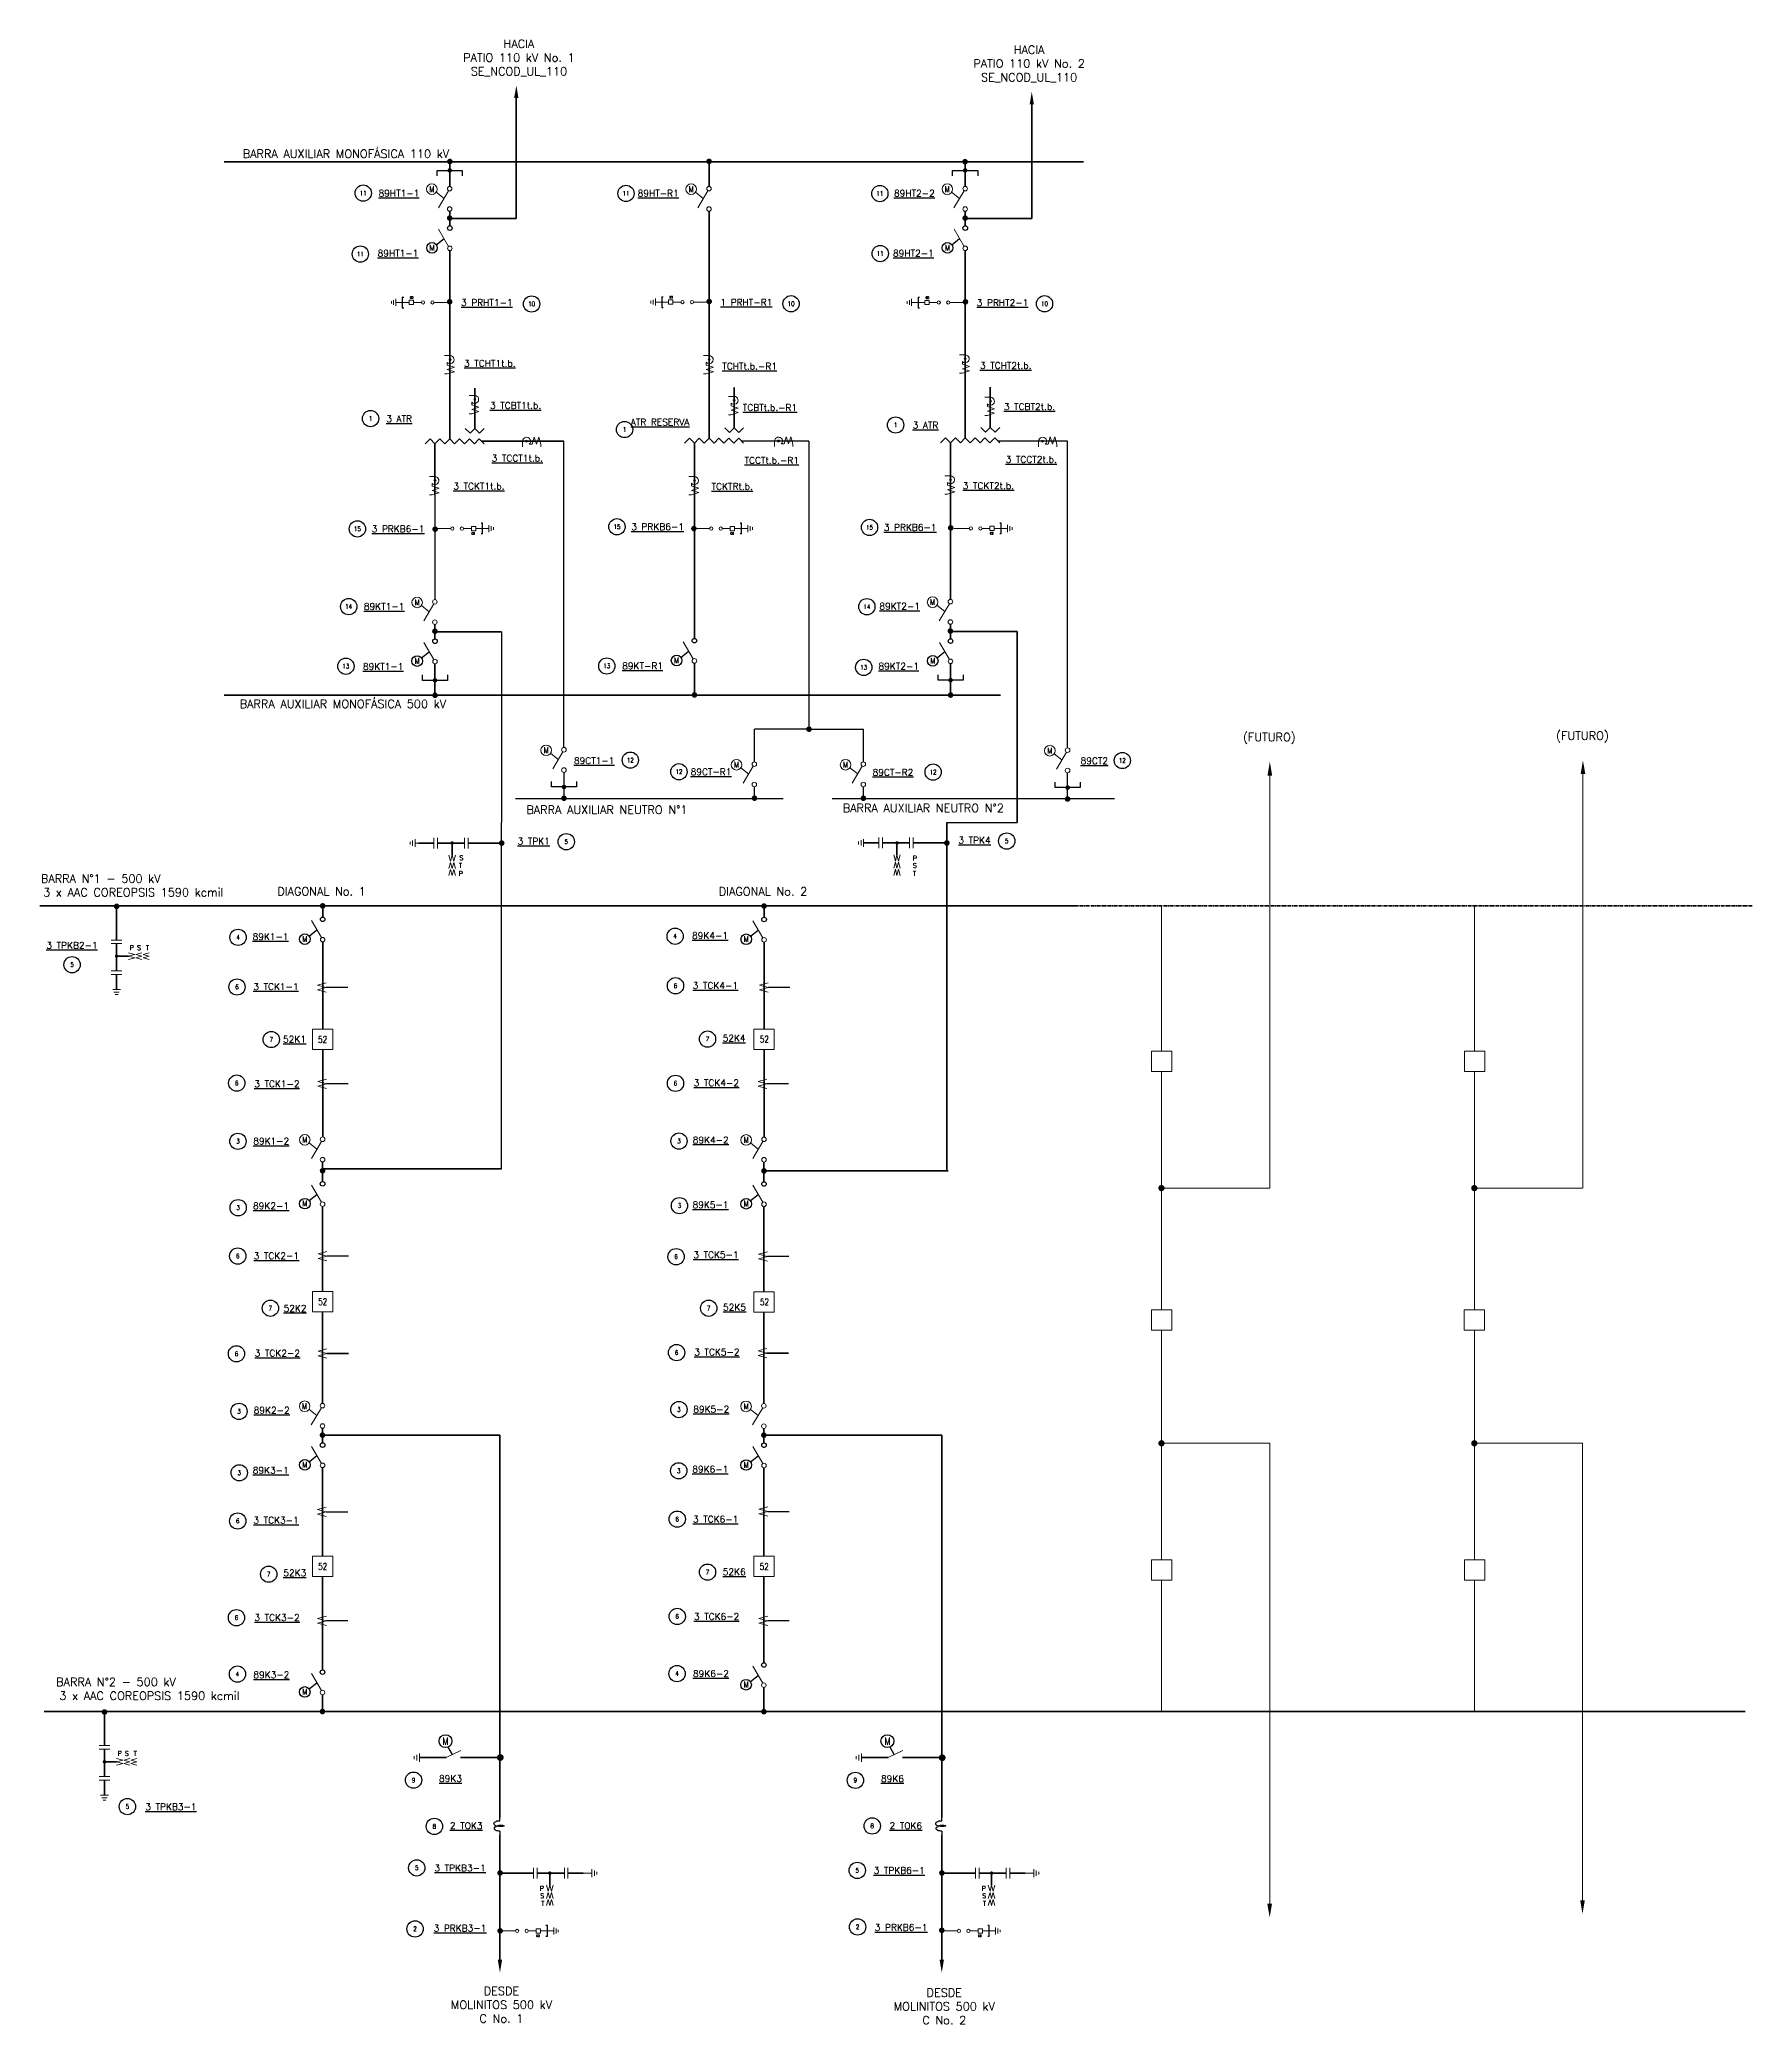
# Model space of a CAD drawing. Header units: millimetres. Extents: x 2767 to 3764, y 1686 to 2392.
# Drawn here: x 2767 to 3376, y 1686 to 2392 of the extents above; entities that cross this region are included whole.
import ezdxf
from ezdxf.enums import TextEntityAlignment as Align

# ---------------------------------------------------------------- set-up
doc = ezdxf.new("R2010")
doc.units = ezdxf.units.MM
for name, pattern in [('CENTER', [2, 1.25, -0.25, 0.25, -0.25]), ('EJE ESC 25 000$0${ Origin Line }', [0]), ('EJE ESC 25 000$2${ Gas Line }', [0]), ('HIDDEN', [0.375, 0.25, -0.125]), ('{ Gas Line }', [0])]:
    doc.linetypes.add(name, pattern=pattern)
for name, color, linetype in [('4', 7, 'Continuous'), ('E-TEXTO', 2, 'Continuous'), ('EL-SLIN-BLOC', 7, 'Continuous'), ('EL-SLIN-MAIN', 5, 'Continuous'), ('Símbolos', 1, 'Continuous'), ('TEXTOS', 3, 'Continuous')]:
    doc.layers.add(name, color=color, linetype=linetype)
doc.layers.add('BLANCO', color=7, linetype='Continuous', true_color=0xfcfcfc)
for name, color, linetype, lineweight in [('EL-SLDI-BLOC', 7, 'Continuous', 20), ('EL-SLDI-FUT', 8, 'HIDDEN', 13), ('EL-SLDI-MAIN', 5, 'Continuous', 40), ('EL-SLDI-SCON', 7, 'Continuous', 20), ('GN-ANNO-TEXT-H2.0', 12, 'Continuous', 25), ('GN-ANNO-TEXT-H2.5', 7, 'Continuous', 25), ('SIMBOLOS', 252, 'Continuous', 40)]:
    doc.layers.add(name, color=color, linetype=linetype, lineweight=lineweight)
doc.styles.add('ROMANS', font='ROMANS.shx', dxfattribs={"height": 3})
doc.styles.add('TRANSELEC', font='romans.shx', dxfattribs={"width": 0.85})

# ---------------------------------------------------------------- blocks, each defined once
blk = doc.blocks.new('DESCspaT')
at = {"layer": 'EL-SLDI-BLOC', "color": 7}
blk.add_line((1022836.1, 1048508.4), (1022844.8, 1048493.7), dxfattribs=at)
blk.add_circle((1022845.8, 1048492), 1.97, dxfattribs=at)
at = {"layer": 'Símbolos', "color": 7}
blk.add_line((1022834.1, 1048495.1), (1022840.8, 1048500.4), dxfattribs=at)
for centre, radius in [((1022830.4, 1048492.4), 4.59), ((1022845.8, 1048509.5), 1.97)]:
    blk.add_circle(centre, radius, dxfattribs=at)
at = {"layer": 'GN-ANNO-TEXT-H2.0', "color": 7, "style": 'ROMANS', "width": 0.8}
blk.add_text('M', height=5.01, dxfattribs=at).set_placement((1022830.4, 1048492.6), align=Align.MIDDLE)
blk = doc.blocks.new('DESCspaT2')
at = {"layer": 'EL-SLDI-BLOC'}
for p, q in [((1022505.9, 1048378.6), (1022514.7, 1048393.3)), ((1022503.9, 1048392), (1022510.7, 1048386.6))]:
    blk.add_line(p, q, dxfattribs=at)
for centre, radius in [((1022500.2, 1048394.6), 4.59), ((1022515.6, 1048377.5), 1.97)]:
    blk.add_circle(centre, radius, dxfattribs=at)
at = {"layer": 'EL-SLDI-BLOC', "color": 7}
blk.add_circle((1022515.6, 1048395.1), 1.97, dxfattribs=at)
at = {"layer": 'EL-SLDI-BLOC', "color": 7, "style": 'ROMANS', "width": 0.8}
blk.add_text('M', height=5.01, dxfattribs=at).set_placement((1022500.2, 1048394.7), align=Align.MIDDLE)
blk = doc.blocks.new('InterruptorUni')
blk.add_lwpolyline([(-7.7, -7.9), (7.3, -7.9), (7.3, 7.1), (-7.7, 7.1)], close=True)
blk = doc.blocks.new('T.P.')
at = {"layer": 'EL-SLDI-BLOC'}
for p, q in [((1022666.7, 1048513.7), (1022666.7, 1048522.9)), ((1022669.8, 1048513.7), (1022669.8, 1048522.9)), ((1022693.3, 1048513.7), (1022693.3, 1048522.9)), ((1022696.4, 1048513.7), (1022696.4, 1048522.9))]:
    blk.add_line(p, q, dxfattribs=at)
for points in [[(1022683.5, 1048546.3), (1022682.1, 1048541.1), (1022680.7, 1048546.3), (1022679.3, 1048541.1), (1022677.8, 1048546.3)], [(1022683.5, 1048540.2), (1022682.1, 1048535), (1022680.7, 1048540.2), (1022679.3, 1048535), (1022677.8, 1048540.2)], [(1022683.5, 1048528.7), (1022682.1, 1048534), (1022680.7, 1048528.7), (1022679.3, 1048534), (1022677.8, 1048528.7)]]:
    blk.add_lwpolyline(points, dxfattribs=at)
at = {"layer": 'EL-SLDI-MAIN'}
for p, q in [((1022637.6, 1048518.3), (1022666.7, 1048518.3)), ((1022669.8, 1048518.3), (1022693.3, 1048518.3)), ((1022680.7, 1048518.3), (1022680.7, 1048528.7)), ((1022696.4, 1048518.3), (1022709.6, 1048518.3))]:
    blk.add_line(p, q, dxfattribs=at)
at = {"layer": 'EL-SLDI-MAIN', "const_width": 1.5}
blk.add_lwpolyline([(1022679.9, 1048518.3, 1), (1022681.4, 1048518.3, 1)], format="xyb", close=True, dxfattribs=at)
blk = doc.blocks.new('gnd2')
at = {"layer": 'EL-SLDI-BLOC'}
for p, q in [((3.82, -2.64), (3.82, 0.75)), ((4.89, -2.09), (4.89, 0.2)), ((5.96, -1.54), (5.96, -0.35))]:
    blk.add_line(p, q, dxfattribs=at)
at = {"layer": 'EL-SLDI-BLOC', "color": 7}
blk.add_line((0.04, -0.94), (3.82, -0.94), dxfattribs=at)
blk = doc.blocks.new('A$C50E17740')
at = {"layer": 'EL-SLDI-MAIN', "lineweight": 40}
for p, q in [((4.55, 32.71), (4.55, 56.43)), ((22.94, 25.64), (22.94, 7.02))]:
    blk.add_line(p, q, dxfattribs=at)
at = {"layer": 'EL-SLDI-MAIN', "color": 5, "lineweight": 40}
for p, q in [((0, 32.71), (2.27, 30.43)), ((2.27, 30.43), (4.55, 32.71)), ((4.55, 32.71), (6.83, 30.43)), ((6.83, 30.43), (9.1, 32.7)), ((9.1, 32.7), (11.37, 30.43)), ((11.37, 30.43), (13.65, 32.71)), ((11.37, 30.43), (11.37, 7.02)), ((13.65, 32.71), (15.92, 30.43)), ((15.92, 30.43), (18.2, 32.71)), ((18.2, 32.71), (20.47, 30.43)), ((18.57, 25.64), (20.75, 27.82)), ((20.47, 30.43), (22.75, 32.71)), ((20.75, 27.82), (22.94, 25.64)), ((22.75, 32.71), (25.02, 30.43)), ((22.94, 25.64), (25.12, 27.82)), ((25.02, 30.43), (27.3, 32.7)), ((25.12, 27.82), (27.3, 25.64))]:
    blk.add_line(p, q, dxfattribs=at)
blk = doc.blocks.new('DIAG-27')
blk.add_lwpolyline([(3.2, 1), (-3.2, -1), (3.2, -3), (-3.2, -5), (3.2, -7)])
blk = doc.blocks.new('TCTB')
at = {"layer": 'EL-SLDI-BLOC'}
h = blk.add_hatch(color=256, dxfattribs=at)
h.dxf.hatch_style = 1
edge = h.paths.add_edge_path()
edge.add_arc((0, 0), 0.886, 0, 360)
for p, q in [((3.6, 0), (3.6, -5.1)), ((-12.9, -5.1), (-12.9, -2.6)), ((-4.9, -2.6), (-2.5, -2.6))]:
    blk.add_line(p, q, dxfattribs=at)
blk.add_circle((0, 0), 0.886, dxfattribs=at)
blk.add_arc((0, 0), 3.56, 0, 226.4998, dxfattribs=at)
at = {"layer": 'EL-SLDI-BLOC', "rotation": 270}
blk.add_blockref('DIAG-27', (-5.9, 0.6), dxfattribs=at)
blk = doc.blocks.new('PR')
at = {"layer": 'EL-SLDI-BLOC', "color": 5}
for p, q in [((1022638.3, 1048558.3), (1022657, 1048558.3)), ((1022672.3, 1048558.3), (1022681.9, 1048558.3)), ((1022687.1, 1048558.3), (1022703, 1048558.3))]:
    blk.add_line(p, q, dxfattribs=at)
at = {"layer": 'EL-SLDI-BLOC'}
for p, q in [((1022703, 1048554), (1022703, 1048562.5)), ((1022705.7, 1048555.4), (1022705.7, 1048561.2)), ((1022708.4, 1048556.8), (1022708.4, 1048559.8))]:
    blk.add_line(p, q, dxfattribs=at)
at = {"layer": 'EL-SLDI-BLOC', "color": 7}
blk.add_lwpolyline([(1022687.1, 1048555.7), (1022681.9, 1048555.7), (1022681.9, 1048560.9), (1022687.1, 1048560.9)], close=True, dxfattribs=at)
for centre in [(1022659, 1048558.3), (1022670.4, 1048558.3)]:
    blk.add_circle(centre, 1.95, dxfattribs=at)
at = {"layer": 'EL-SLIN-MAIN'}
for p, q in [((1022695.3, 1048564.8), (1022693.6, 1048564.8)), ((1022695.3, 1048551.8), (1022693.6, 1048551.8)), ((1022695.3, 1048558.3), (1022695.3, 1048564.8)), ((1022695.3, 1048551.8), (1022695.3, 1048558.3))]:
    blk.add_line(p, q, dxfattribs=at)
at = {"insert": (1022682, 1048553.7), "char_height": 2.5, "attachment_point": 1, "style": 'TRANSELEC'}
blk.add_mtext_dynamic_manual_height_columns('{\\C12;CD}', width=6.244, gutter_width=12.5, heights=[0], dxfattribs=at)
blk = doc.blocks.new('TRAMPA_ONDA')
at = {"layer": 'BLANCO', "color": 0}
for p, q in [((1023625.31, 1045756.03), (1023625.31, 1045757.42)), ((1023625.31, 1045751.62), (1023625.31, 1045749.82))]:
    blk.add_line(p, q, dxfattribs=at)
blk.add_spline([(1023625.31, 1045751.62), (1023623.6, 1045751.87), (1023622.89, 1045752.49), (1023624.81, 1045754.11), (1023627.08, 1045753.86), (1023624.82, 1045753.55), (1023622.68, 1045754.88), (1023623.61, 1045755.81), (1023625.31, 1045756.03)], degree=3, dxfattribs=at)
blk = doc.blocks.new('03-02-01')
at = {"const_width": 0.6}
blk.add_lwpolyline([(-0.3, 0, 1), (0.3, 0, 1)], format="xyb", close=True, dxfattribs=at)
at = {"style": 'ROMANS'}
blk.add_attdef('NOMBRE', (1.42, -0.98), '', height=2, dxfattribs=at)
blk = doc.blocks.new('interfase_3_a_1')
at = {"layer": 'EL-SLIN-BLOC'}
blk.add_lwpolyline([(2866.41, 2427.3), (2866.41, 2429.62), (2877.26, 2429.62), (2877.26, 2427.3)], dxfattribs=at)
at = {"layer": 'EL-SLIN-BLOC', "xscale": -1.628222459454683, "yscale": 1.628222459454683, "zscale": 1.628222459454683, "rotation": 180}
blk.add_blockref('03-02-01', (2871.83, 2429.62), dxfattribs=at)
blk = doc.blocks.new('Item')
at = {"layer": '4', "color": 7}
blk.add_circle((11182.12, 1180.36), 3.52, dxfattribs=at)
at = {"color": 7, "style": 'TRANSELEC', "width": 0.85}
blk.add_attdef('NUM', text='', height=1.97, dxfattribs=at).set_placement((11182.11, 1180.39), align=Align.MIDDLE)
blk = doc.blocks.new('descPaT')
at = {"layer": 'EL-SLDI-BLOC'}
for p, q in [((1023149.5, 1046737.3), (1023159.9, 1046742.4)), ((1023126.7, 1046736.3), (1023126.7, 1046738.4)), ((1023128.6, 1046735.3), (1023128.6, 1046739.3)), ((1023130.5, 1046734.4), (1023130.5, 1046740.3))]:
    blk.add_line(p, q, dxfattribs=at)
at = {"layer": 'EL-SLDI-BLOC', "color": 7, "lineweight": 25}
blk.add_line((1023153.9, 1046739.4), (1023150.9, 1046744.8), dxfattribs=at)
blk.add_circle((1023149, 1046749), 4.59, dxfattribs=at)
at = {"layer": 'EL-SLDI-MAIN'}
for p, q in [((1023149.5, 1046737.3), (1023130.5, 1046737.3)), ((1023188, 1046737.3), (1023159.7, 1046737.3))]:
    blk.add_line(p, q, dxfattribs=at)
at = {"layer": 'EL-SLDI-BLOC', "color": 7, "style": 'ROMANS', "width": 0.8}
blk.add_text('M', height=5.01, dxfattribs=at).set_placement((1023149, 1046749), align=Align.MIDDLE)

msp = doc.modelspace()

# ---------------------------------------------------------------- linework, layer by layer
for p, q in [((2924.74, 2249.22), (2923.86, 2249.22)), ((2876.19, 2054.92), (2868.51, 2054.92)), ((3033.44, 2054.9), (3025.76, 2054.9)), ((2876.35, 2020.65), (2868.66, 2020.65)), ((3033.01, 2020.65), (3025.32, 2020.65)), ((2876.44, 1959.27), (2868.75, 1959.27)), ((3033.15, 1959.23), (3025.47, 1959.23)), ((2867.24, 1939.45), (2867.24, 1924.75)), ((2868.75, 1924.75), (2876.44, 1924.75)), ((2876.44, 1924.75), (2868.75, 1924.75)), ((3025.31, 1924.77), (3033, 1924.77)), ((3033, 1924.77), (3025.31, 1924.77)), ((2868.53, 1868.35), (2876.21, 1868.35)), ((3025.59, 1868.44), (3033.27, 1868.44)), ((2876.26, 1829.61), (2868.58, 1829.61)), ((3033.28, 1829.61), (3025.59, 1829.61))]:
    msp.add_line(p, q)
at = {"layer": 'EL-SLDI-BLOC'}
for points in [[(2868.51, 2056.58), (2865.41, 2055.75), (2868.51, 2054.92), (2865.41, 2054.09), (2868.51, 2053.26)], [(3025.76, 2056.56), (3022.66, 2055.73), (3025.76, 2054.9), (3022.66, 2054.07), (3025.76, 2053.24)], [(2868.66, 2022.31), (2865.56, 2021.48), (2868.66, 2020.65), (2865.56, 2019.82), (2868.66, 2018.99)], [(3025.32, 2022.31), (3022.22, 2021.48), (3025.32, 2020.65), (3022.22, 2019.82), (3025.32, 2018.99)], [(2868.75, 1960.93), (2865.65, 1960.1), (2868.75, 1959.27), (2865.65, 1958.44), (2868.75, 1957.61)], [(3025.47, 1960.9), (3022.37, 1960.06), (3025.47, 1959.23), (3022.37, 1958.4), (3025.47, 1957.57)], [(2868.75, 1926.41), (2865.65, 1925.58), (2868.75, 1924.75), (2865.65, 1923.92), (2868.75, 1923.09)], [(3025.31, 1926.43), (3022.21, 1925.6), (3025.31, 1924.77), (3022.21, 1923.94), (3025.31, 1923.11)], [(2868.53, 1870.01), (2865.43, 1869.18), (2868.53, 1868.35), (2865.43, 1867.52), (2868.53, 1866.69)], [(3025.59, 1870.11), (3022.49, 1869.28), (3025.59, 1868.44), (3022.49, 1867.61), (3025.59, 1866.78)], [(2868.58, 1831.27), (2865.48, 1830.44), (2868.58, 1829.61), (2865.48, 1828.77), (2868.58, 1827.94)], [(3025.59, 1831.27), (3022.49, 1830.44), (3025.59, 1829.61), (3022.49, 1828.78), (3025.59, 1827.95)]]:
    msp.add_lwpolyline(points, dxfattribs=at)
at = {"layer": 'EL-SLDI-FUT', "linetype": 'EJE ESC 25 000$2${ Gas Line }', "ltscale": 0.2}
for p, q in [((3204.23, 2133.15), (3204.23, 1983.52)), ((3315.52, 2133.15), (3315.52, 1983.52)), ((3165.74, 2032.24), (3165.74, 2083.53)), ((3277.02, 2032.24), (3277.02, 2083.65)), ((3165.74, 1940.25), (3165.74, 2025)), ((3277.02, 1940.25), (3277.02, 2025)), ((3165.68, 1983.52), (3204.17, 1983.52)), ((3276.96, 1983.52), (3315.46, 1983.52)), ((3165.74, 1933.01), (3165.74, 1851.28)), ((3277.02, 1933.01), (3277.02, 1851.28)), ((3165.68, 1892.75), (3204.17, 1892.75)), ((3204.17, 1726.49), (3204.17, 1892.75)), ((3276.96, 1892.75), (3315.46, 1892.75)), ((3315.46, 1727.78), (3315.46, 1892.75)), ((3165.74, 1844.04), (3165.74, 1797.35)), ((3277.02, 1844.04), (3277.02, 1797.28))]:
    msp.add_line(p, q, dxfattribs=at)
at = {"layer": 'EL-SLDI-FUT', "linetype": 'Continuous'}
for points in [[(3204.22, 2135.19, 0, 1.65, 0), (3204.22, 2130.3, 1.65, 1.65, 0)], [(3315.62, 2135.7, 0, 1.65, 0), (3315.62, 2130.8, 1.65, 1.65, 0)], [(3204.17, 1724.04, 0, 1.65, 0), (3204.17, 1728.94, 1.65, 1.65, 0)], [(3315.46, 1725.33, 0, 1.65, 0), (3315.46, 1730.22, 1.65, 1.65, 0)]]:
    msp.add_lwpolyline(points, format="xyseb", dxfattribs=at)
at = {"layer": 'EL-SLDI-FUT', "linetype": 'EJE ESC 25 000$2${ Gas Line }', "ltscale": 0.2}
for points in [[(3162.15, 2025), (3169.39, 2025), (3169.39, 2032.24), (3162.15, 2032.24)], [(3273.43, 2025), (3280.67, 2025), (3280.67, 2032.24), (3273.43, 2032.24)], [(3162.12, 1933.01), (3169.36, 1933.01), (3169.36, 1940.25), (3162.12, 1940.25)], [(3273.4, 1933.01), (3280.64, 1933.01), (3280.64, 1940.25), (3273.4, 1940.25)], [(3162.15, 1851.28), (3169.39, 1851.28), (3169.39, 1844.04), (3162.15, 1844.04)], [(3273.43, 1851.28), (3280.67, 1851.28), (3280.67, 1844.04), (3273.43, 1844.04)]]:
    msp.add_lwpolyline(points, close=True, dxfattribs=at)
at = {"layer": 'EL-SLDI-FUT', "linetype": 'EJE ESC 25 000$0${ Origin Line }', "ltscale": 0.2, "const_width": 0.987}
for points in [[(3165.06, 1983.52, 1), (3166.29, 1983.52, 1)], [(3276.35, 1983.52, 1), (3277.58, 1983.52, 1)]]:
    msp.add_lwpolyline(points, format="xyb", close=True, dxfattribs=at)
at = {"layer": 'EL-SLDI-FUT', "linetype": 'Continuous', "const_width": 0.987}
for points in [[(3165.06, 1892.75, -1), (3166.29, 1892.75, -1)], [(3276.35, 1892.75, -1), (3277.58, 1892.75, -1)]]:
    msp.add_lwpolyline(points, format="xyb", close=True, dxfattribs=at)
at = {"layer": 'EL-SLDI-MAIN'}
for p, q in [((2936.16, 2328.46), (2936.16, 2371.28)), ((3119.53, 2328.46), (3119.53, 2371.28)), ((3137.93, 2348.64), (2832.26, 2348.64)), ((2912.46, 2348.64), (2912.46, 2339.86)), ((3004.71, 2339.86), (3004.71, 2348.64)), ((3095.83, 2348.64), (3095.83, 2339.86)), ((2912.46, 2325.85), (2912.46, 2331.03)), ((3004.76, 2305.9), (3004.76, 2331.03)), ((3095.83, 2325.85), (3095.83, 2331.03)), ((2912.46, 2324.15), (2912.46, 2324.24)), ((2912.87, 2328.46), (2936.16, 2328.46)), ((3095.83, 2324.15), (3095.83, 2324.24)), ((3096.25, 2328.46), (3119.53, 2328.46)), ((2912.47, 2276.95), (2912.47, 2317.01)), ((3095.87, 2306.15), (3095.87, 2317.02)), ((3004.76, 2277.19), (3004.76, 2305.9)), ((3095.87, 2277.45), (3095.87, 2306.16)), ((2912.47, 2276.95), (2912.48, 2268.12)), ((3004.76, 2277.19), (3004.76, 2268.32)), ((3095.87, 2277.45), (3095.87, 2268.58)), ((2999.51, 2230.26), (2999.51, 2179.07)), ((3090.62, 2230.52), (3090.62, 2192.95)), ((2907.2, 2178.87), (2907.2, 2184.05)), ((3090.6, 2178.94), (3090.6, 2184.12)), ((3091.02, 2181.55), (3114.3, 2181.55)), ((3114.3, 2181.55), (3114.3, 2113.55)), ((2907.2, 2177.16), (2907.2, 2177.25)), ((2907.61, 2181.47), (2930.89, 2181.47)), ((2999.49, 2177.36), (2999.49, 2177.45)), ((3090.6, 2177.24), (3090.6, 2177.32)), ((2907.23, 2158.89), (2907.23, 2170.04)), ((2999.51, 2170.23), (2999.51, 2158.89)), ((3090.63, 2158.89), (3090.63, 2170.11)), ((3108.35, 2158.89), (2832.26, 2158.89)), ((3089.36, 2113.58), (3089.36, 1989.71)), ((3134.89, 2083.92), (2766.6, 2083.92)), ((2867.27, 2079.92), (2867.27, 2083.92)), ((3024.29, 2079.88), (3024.29, 2083.88)), ((2867.27, 2040.07), (2867.27, 2071.1)), ((3024.29, 2040.02), (3024.29, 2071.05)), ((2867.27, 2001.69), (2867.27, 2032.83)), ((3024.29, 2001.65), (3024.29, 2032.78)), ((2867.2, 1985.84), (2867.2, 1992.87)), ((3024.23, 1985.79), (3024.23, 1992.82)), ((2867.21, 1990.44), (2930.9, 1990.44)), ((3024.19, 1989.71), (3089.74, 1989.71)), ((2867.24, 1946.69), (2867.24, 1977.01)), ((3024.26, 1946.65), (3024.26, 1976.97)), ((2867.24, 1906.92), (2867.24, 1939.45)), ((3024.26, 1906.88), (3024.26, 1939.41)), ((2867.2, 1892.91), (2867.2, 1898.09)), ((2867.2, 1895.66), (2930.33, 1895.66)), ((2930.34, 1895.67), (2930.34, 1759.59)), ((3024.23, 1892.87), (3024.23, 1898.05)), ((3024.38, 1895.68), (3087.51, 1895.68)), ((3087.52, 1895.68), (3087.52, 1759.59)), ((2867.2, 1891.21), (2867.2, 1891.3)), ((3024.23, 1891.17), (3024.23, 1891.25)), ((2867.24, 1852.58), (2867.24, 1884.09)), ((3024.26, 1852.54), (3024.26, 1884.04)), ((2867.23, 1812.13), (2867.24, 1845.34)), ((3024.26, 1814.7), (3024.26, 1845.3)), ((2867.2, 1797.32), (2867.2, 1803.3)), ((3024.23, 1797.27), (3024.23, 1805.87)), ((3132.27, 1797.32), (2768.16, 1797.32)), ((2930.34, 1753.33), (2930.34, 1709)), ((3087.52, 1753.33), (3087.52, 1709))]:
    msp.add_line(p, q, dxfattribs=at)
at = {"layer": 'EL-SLDI-MAIN', "color": 252, "linetype": 'CENTER', "true_color": 0x939598}
msp.add_line((3375.86, 2083.92), (3134.85, 2083.92), dxfattribs=at)
at = {"layer": 'EL-SLDI-MAIN', "color": 252, "linetype": '{ Gas Line }', "true_color": 0x939598}
msp.add_line((3373.29, 1797.32), (3132.27, 1797.32), dxfattribs=at)
at = {"layer": 'EL-SLDI-MAIN'}
for points in [[(2936.16, 2375.82, 0, 1.53, 0), (2936.16, 2371.28, 1.53, 1.53, 0)], [(3119.53, 2373.55, 0, 1.53, 0), (3119.53, 2369.01, 1.53, 1.53, 0)], [(2930.34, 1704.46, 0, 1.53, 0), (2930.34, 1709, 1.53, 1.53, 0)], [(3087.52, 1704.46, 0, 1.53, 0), (3087.52, 1709, 1.53, 1.53, 0)]]:
    msp.add_lwpolyline(points, format="xyseb", dxfattribs=at)
for points, const_width in [([(2912.51, 2349.22, 1), (2912.51, 2348.23, 1)], 0.987), ([(3004.74, 2349.28, 1), (3004.74, 2348.29, 1)], 0.987), ([(3095.81, 2349.14, 1), (3095.81, 2348.15, 1)], 0.987), ([(2912.46, 2329.09, 1), (2912.46, 2328.11, 1)], 0.987), ([(3095.83, 2329.09, 1), (3095.83, 2328.11, 1)], 0.987), ([(2912.46, 2299.32, 1), (2912.46, 2298.33, 1)], 0.987), ([(3004.77, 2299.41, 1), (3004.77, 2298.42, 1)], 0.987), ([(3095.93, 2299.29, 1), (3095.93, 2298.3, 1)], 0.987), ([(2907.29, 2217.43, 1), (2907.29, 2218.42, 1)], 0.987), ([(2999.33, 2217.66, 1), (2999.33, 2218.64, 1)], 0.987), ([(3090.7, 2218.9, 1), (3090.7, 2217.91, 1)], 0.987), ([(2907.2, 2182.11, 1), (2907.2, 2181.12, 1)], 0.987), ([(3090.6, 2182.18, 1), (3090.6, 2181.2, 1)], 0.987), ([(2907.25, 2159.33, 1), (2907.25, 2158.34, 1)], 0.987), ([(2999.54, 2159.46, 1), (2999.54, 2158.47, 1)], 0.987), ([(3090.65, 2159.4, 1), (3090.65, 2158.41, 1)], 0.987), ([(3040.29, 2147.28, 1), (3040.29, 2146.29, 1)], 0.987), ([(2953.11, 2122.7, 1), (2953.11, 2121.71, 1)], 0.987), ([(3020.87, 2122.73, 1), (3020.87, 2121.75, 1)], 0.987), ([(3059.63, 2122.7, 1), (3059.63, 2121.71, 1)], 0.987), ([(2930.97, 2106.75, 1), (2930.97, 2105.76, 1)], 0.987), ([(3089.32, 2106.8, 1), (3089.32, 2105.81, 1)], 0.987), ([(2793.98, 2084.26, 1), (2793.98, 2083.27, 1)], 0.987), ([(2867.27, 2084.42, 1), (2867.27, 2083.43, 1)], 0.987), ([(3024.29, 2084.37, 1), (3024.29, 2083.39, 1)], 0.987), ([(2867.24, 1990.19, 1), (2867.24, 1989.2, 1)], 0.987), ([(3024.26, 1990.15, 1), (3024.26, 1989.16, 1)], 0.987), ([(2867.2, 1896.16, 1), (2867.2, 1895.17, 1)], 0.987), ([(3024.23, 1896.11, 1), (3024.23, 1895.13, 1)], 0.987), ([(2789.66, 1797.66, 1), (2789.66, 1796.67, 1)], 0.987), ([(2867.2, 1797.81, 1), (2867.2, 1796.82, 1)], 0.987), ([(3024.23, 1797.77, 1), (3024.23, 1796.78, 1)], 0.987), ([(2930.47, 1781.55, 1), (2930.47, 1780.35, 1)], 1.2), ([(3087.67, 1781.49, 1), (3087.67, 1780.29, 1)], 1.2), ([(2930.38, 1740.4, 1), (2930.38, 1739.42, 1)], 0.987), ([(3087.56, 1740.39, 1), (3087.56, 1739.4, 1)], 0.987), ([(2930.41, 1719.83, 1), (2930.41, 1718.84, 1)], 0.987), ([(3087.52, 1719.98, 1), (3087.52, 1718.99, 1)], 0.987)]:
    msp.add_lwpolyline(points, format="xyb", close=True, dxfattribs=dict(at, const_width=const_width))
at = {"layer": 'EL-SLDI-SCON'}
msp.add_line((2868.58, 1829.61), (2876.26, 1829.61), dxfattribs=at)
at = {"layer": 'EL-SLIN-MAIN'}
for p, q in [((2923.86, 2249.22), (2953.12, 2249.22)), ((2953.12, 2249.22), (2923.86, 2249.22)), ((2953.12, 2140.29), (2953.12, 2249.22)), ((3040.24, 2249.22), (3016.35, 2249.22)), ((3040.24, 2249.22), (3040.24, 2146.81)), ((3132.27, 2249.22), (3107.58, 2249.22)), ((3132.27, 2140.11), (3132.27, 2249.22)), ((2907.22, 2230.06), (2907.22, 2192.87)), ((2930.89, 2181.47), (2930.89, 2113.55)), ((3040.24, 2146.81), (3020.84, 2146.81)), ((3020.84, 2135.12), (3020.84, 2146.81)), ((3040.24, 2146.81), (3059.63, 2146.81)), ((3059.63, 2135.13), (3059.63, 2146.81)), ((2953.12, 2131.43), (2953.12, 2122.15)), ((3020.84, 2122.15), (3020.84, 2126.3)), ((3059.63, 2122.15), (3059.63, 2126.3)), ((3132.27, 2122.15), (3132.27, 2131.3)), ((2935.92, 2122.15), (3031.09, 2122.15)), ((3048.48, 2122.15), (3149.02, 2122.15)), ((2930.9, 1990.44), (2930.9, 2113.58)), ((3089.36, 2113.58), (3114.3, 2113.58))]:
    msp.add_line(p, q, dxfattribs=at)
at = {"layer": 'EL-SLIN-MAIN', "const_width": 0.987}
msp.add_lwpolyline([(3132.26, 2122.43, 1), (3132.26, 2121.45, 1)], format="xyb", close=True, dxfattribs=at)

# ---------------------------------------------------------------- block references
at = {"xscale": 0.8228804228232761, "yscale": 0.8228804228232761, "zscale": 0.8228804228232761}
for p in [(549.3, 346.27), (732.67, 346.27)]:
    msp.add_blockref('interfase_3_a_1', p, dxfattribs=at)
at = {"yscale": 0.8228804228232761, "zscale": 0.8228804228232761}
for name, p, xscale, rotation in [('interfase_3_a_1', (5270.42, 4163.44), 0.8228804228232761, 180), ('interfase_3_a_1', (5453.83, 4163.51), 0.8228804228232761, 180), ('interfase_3_a_1', (5316.3, 4125.51), 0.8228804228232761, 180), ('interfase_3_a_1', (5495.48, 4125.29), 0.8228804228232761, 180), ('gnd2', (2903.26, 2105.5), 0.8228804228232761, 180), ('gnd2', (3062.84, 2105.53), 0.8228804228232761, 180), ('gnd2', (2794.75, 2057.29), 0.8228804228232761, 270), ('gnd2', (2790.44, 1770.69), 0.8228804228232761, 270), ('gnd2', (2959.93, 1739.05), -0.8228804228232761, 180), ('gnd2', (3117.1, 1739.05), -0.8228804228232761, 180)]:
    msp.add_blockref(name, p, dxfattribs=dict(at, xscale=xscale, rotation=rotation))
at = {"layer": '4'}
ref = msp.add_blockref('Item', (-6319.86, 1366.18), dxfattribs=dict(at, xscale=0.8228804228232761, yscale=0.8228804228232761, zscale=0.8228804228232761))
ref.add_attrib('NUM', '11', dxfattribs={"layer": '0', "height": 1.619, "style": 'TRANSELEC', "width": 0.85}).set_placement((2881.68, 2337.5), align=Align.MIDDLE)
ref = msp.add_blockref('Item', (-6226.37, 1366.06), dxfattribs=dict(at, xscale=0.8228804228232761, yscale=0.8228804228232761, zscale=0.8228804228232761))
ref.add_attrib('NUM', '11', dxfattribs={"layer": '0', "height": 1.619, "style": 'TRANSELEC', "width": 0.85}).set_placement((2975.17, 2337.39), align=Align.MIDDLE)
ref = msp.add_blockref('Item', (-6136.06, 1366.04), dxfattribs=dict(at, xscale=0.8228804228232761, yscale=0.8228804228232761, zscale=0.8228804228232761))
ref.add_attrib('NUM', '11', dxfattribs={"layer": '0', "height": 1.619, "style": 'TRANSELEC', "width": 0.85}).set_placement((3065.48, 2337.36), align=Align.MIDDLE)
ref = msp.add_blockref('Item', (-6320.88, 1344.5), dxfattribs=dict(at, xscale=0.8228804228232761, yscale=0.8228804228232761, zscale=0.8228804228232761))
ref.add_attrib('NUM', '11', dxfattribs={"layer": '0', "height": 1.619, "style": 'TRANSELEC', "width": 0.85}).set_placement((2880.66, 2315.82), align=Align.MIDDLE)
ref = msp.add_blockref('Item', (-6135.94, 1344.69), dxfattribs=dict(at, xscale=0.8228804228232761, yscale=0.8228804228232761, zscale=0.8228804228232761))
ref.add_attrib('NUM', '11', dxfattribs={"layer": '0', "height": 1.619, "style": 'TRANSELEC', "width": 0.85}).set_placement((3065.6, 2316.01), align=Align.MIDDLE)
ref = msp.add_blockref('Item', (-6259.94, 1326.74), dxfattribs=dict(at, xscale=0.8228804228232761, yscale=0.8228804228232761, zscale=0.8228804228232761))
ref.add_attrib('NUM', '10', dxfattribs={"layer": '0', "height": 1.619, "style": 'TRANSELEC', "width": 0.85}).set_placement((2941.6, 2298.06), align=Align.MIDDLE)
ref = msp.add_blockref('Item', (-6167.63, 1326.81), dxfattribs=dict(at, xscale=0.8228804228232761, yscale=0.8228804228232761, zscale=0.8228804228232761))
ref.add_attrib('NUM', '10', dxfattribs={"layer": '0', "height": 1.619, "style": 'TRANSELEC', "width": 0.85}).set_placement((3033.91, 2298.13), align=Align.MIDDLE)
ref = msp.add_blockref('Item', (-6077.48, 1326.81), dxfattribs=dict(at, xscale=0.8228804228232761, yscale=0.8228804228232761, zscale=0.8228804228232761))
ref.add_attrib('NUM', '10', dxfattribs={"layer": '0', "height": 1.619, "style": 'TRANSELEC', "width": 0.85}).set_placement((3124.06, 2298.13), align=Align.MIDDLE)
ref = msp.add_blockref('Item', (-6317.25, 1285.98), dxfattribs=dict(at, xscale=0.8228804228232761, yscale=0.8228804228232761, zscale=0.8228804228232761))
ref.add_attrib('NUM', '1', dxfattribs={"layer": '0', "height": 1.62, "style": 'TRANSELEC', "width": 0.85}).set_placement((2884.29, 2257.3), align=Align.MIDDLE)
ref = msp.add_blockref('Item', (-6226.89, 1282.09), dxfattribs=dict(at, xscale=0.8228804228232761, yscale=0.8228804228232761, zscale=0.8228804228232761))
ref.add_attrib('NUM', '1', dxfattribs={"layer": '0', "height": 1.62, "style": 'TRANSELEC', "width": 0.85}).set_placement((2974.65, 2253.41), align=Align.MIDDLE)
ref = msp.add_blockref('Item', (-6130.46, 1283.7), dxfattribs=dict(at, xscale=0.8228804228232761, yscale=0.8228804228232761, zscale=0.8228804228232761))
ref.add_attrib('NUM', '1', dxfattribs={"layer": '0', "height": 1.62, "style": 'TRANSELEC', "width": 0.85}).set_placement((3071.08, 2255.02), align=Align.MIDDLE)
ref = msp.add_blockref('Item', (-6321.92, 1246.74), dxfattribs=dict(at, xscale=0.8228804228232761, yscale=0.8228804228232761, zscale=0.8228804228232761))
ref.add_attrib('NUM', '15', dxfattribs={"layer": '0', "height": 1.619, "style": 'TRANSELEC', "width": 0.85}).set_placement((2879.62, 2218.06), align=Align.MIDDLE)
ref = msp.add_blockref('Item', (-6229.59, 1247.49), dxfattribs=dict(at, xscale=0.8228804228232761, yscale=0.8228804228232761, zscale=0.8228804228232761))
ref.add_attrib('NUM', '15', dxfattribs={"layer": '0', "height": 1.619, "style": 'TRANSELEC', "width": 0.85}).set_placement((2971.95, 2218.81), align=Align.MIDDLE)
ref = msp.add_blockref('Item', (-6139.74, 1247.26), dxfattribs=dict(at, xscale=0.8228804228232761, yscale=0.8228804228232761, zscale=0.8228804228232761))
ref.add_attrib('NUM', '15', dxfattribs={"layer": '0', "height": 1.619, "style": 'TRANSELEC', "width": 0.85}).set_placement((3061.8, 2218.58), align=Align.MIDDLE)
ref = msp.add_blockref('Item', (-6325.01, 1219.1), dxfattribs=dict(at, xscale=0.8228804228232761, yscale=0.8228804228232761, zscale=0.8228804228232761))
ref.add_attrib('NUM', '14', dxfattribs={"layer": '0', "height": 1.619, "style": 'TRANSELEC', "width": 0.85}).set_placement((2876.53, 2190.43), align=Align.MIDDLE)
ref = msp.add_blockref('Item', (-6140.69, 1219.05), dxfattribs=dict(at, xscale=0.8228804228232761, yscale=0.8228804228232761, zscale=0.8228804228232761))
ref.add_attrib('NUM', '14', dxfattribs={"layer": '0', "height": 1.619, "style": 'TRANSELEC', "width": 0.85}).set_placement((3060.85, 2190.38), align=Align.MIDDLE)
ref = msp.add_blockref('Item', (-6326.02, 1197.89), dxfattribs=dict(at, xscale=0.8228804228232761, yscale=0.8228804228232761, zscale=0.8228804228232761))
ref.add_attrib('NUM', '13', dxfattribs={"layer": '0', "height": 1.619, "style": 'TRANSELEC', "width": 0.85}).set_placement((2875.52, 2169.21), align=Align.MIDDLE)
ref = msp.add_blockref('Item', (-6233.19, 1197.97), dxfattribs=dict(at, xscale=0.8228804228232761, yscale=0.8228804228232761, zscale=0.8228804228232761))
ref.add_attrib('NUM', '13', dxfattribs={"layer": '0', "height": 1.619, "style": 'TRANSELEC', "width": 0.85}).set_placement((2968.35, 2169.29), align=Align.MIDDLE)
ref = msp.add_blockref('Item', (-6141.78, 1197.47), dxfattribs=dict(at, xscale=0.8228804228232761, yscale=0.8228804228232761, zscale=0.8228804228232761))
ref.add_attrib('NUM', '13', dxfattribs={"layer": '0', "height": 1.619, "style": 'TRANSELEC', "width": 0.85}).set_placement((3059.76, 2168.79), align=Align.MIDDLE)
ref = msp.add_blockref('Item', (-6224.83, 1164.47), dxfattribs=dict(at, xscale=0.8228804228232761, yscale=0.8228804228232761, zscale=0.8228804228232761))
ref.add_attrib('NUM', '12', dxfattribs={"layer": '0', "height": 1.619, "style": 'TRANSELEC', "width": 0.85}).set_placement((2976.71, 2135.79), align=Align.MIDDLE)
ref = msp.add_blockref('Item', (-6207.53, 1160.34), dxfattribs=dict(at, xscale=0.8228804228232761, yscale=0.8228804228232761, zscale=0.8228804228232761))
ref.add_attrib('NUM', '12', dxfattribs={"layer": '0', "height": 1.619, "style": 'TRANSELEC', "width": 0.85}).set_placement((2994.01, 2131.66), align=Align.MIDDLE)
ref = msp.add_blockref('Item', (-6117.1, 1160.21), dxfattribs=dict(at, xscale=0.8228804228232761, yscale=0.8228804228232761, zscale=0.8228804228232761))
ref.add_attrib('NUM', '12', dxfattribs={"layer": '0', "height": 1.619, "style": 'TRANSELEC', "width": 0.85}).set_placement((3084.44, 2131.53), align=Align.MIDDLE)
ref = msp.add_blockref('Item', (-6049.8, 1164.34), dxfattribs=dict(at, xscale=0.8228804228232761, yscale=0.8228804228232761, zscale=0.8228804228232761))
ref.add_attrib('NUM', '12', dxfattribs={"layer": '0', "height": 1.619, "style": 'TRANSELEC', "width": 0.85}).set_placement((3151.74, 2135.66), align=Align.MIDDLE)
ref = msp.add_blockref('Item', (-6247.62, 1135.45), dxfattribs=dict(at, xscale=0.8228804228232761, yscale=0.8228804228232761, zscale=0.8228804228232761))
ref.add_attrib('NUM', '5', dxfattribs={"layer": '0', "height": 1.62, "style": 'TRANSELEC', "width": 0.85}).set_placement((2953.92, 2106.77), align=Align.MIDDLE)
ref = msp.add_blockref('Item', (-6090.93, 1135.7), dxfattribs=dict(at, xscale=0.8228804228232761, yscale=0.8228804228232761, zscale=0.8228804228232761))
ref.add_attrib('NUM', '5', dxfattribs={"layer": '0', "height": 1.62, "style": 'TRANSELEC', "width": 0.85}).set_placement((3110.61, 2107.02), align=Align.MIDDLE)
ref = msp.add_blockref('Item', (-6208.88, 1101.83), dxfattribs=dict(at, xscale=0.8228804228232761, yscale=0.8228804228232761, zscale=0.8228804228232761))
ref.add_attrib('NUM', '4', dxfattribs={"layer": '0', "height": 1.62, "style": 'TRANSELEC', "width": 0.85}).set_placement((2992.66, 2073.15), align=Align.MIDDLE)
ref = msp.add_blockref('Item', (-6364.39, 1101.44), dxfattribs=dict(at, xscale=0.8228804228232761, yscale=0.8228804228232761, zscale=0.8228804228232761))
ref.add_attrib('NUM', '4', dxfattribs={"layer": '0', "height": 1.62, "style": 'TRANSELEC', "width": 0.85}).set_placement((2837.15, 2072.76), align=Align.MIDDLE)
ref = msp.add_blockref('Item', (-6423.42, 1091.7), dxfattribs=dict(at, xscale=0.8228804228232761, yscale=0.8228804228232761, zscale=0.8228804228232761))
ref.add_attrib('NUM', '5', dxfattribs={"layer": '0', "height": 1.62, "style": 'TRANSELEC', "width": 0.85}).set_placement((2778.12, 2063.03), align=Align.MIDDLE)
ref = msp.add_blockref('Item', (-6364.76, 1083.77), dxfattribs=dict(at, xscale=0.8228804228232761, yscale=0.8228804228232761, zscale=0.8228804228232761))
ref.add_attrib('NUM', '6', dxfattribs={"layer": '0', "height": 1.62, "style": 'TRANSELEC', "width": 0.85}).set_placement((2836.78, 2055.09), align=Align.MIDDLE)
ref = msp.add_blockref('Item', (-6208.76, 1084.2), dxfattribs=dict(at, xscale=0.8228804228232761, yscale=0.8228804228232761, zscale=0.8228804228232761))
ref.add_attrib('NUM', '6', dxfattribs={"layer": '0', "height": 1.62, "style": 'TRANSELEC', "width": 0.85}).set_placement((2992.78, 2055.52), align=Align.MIDDLE)
ref = msp.add_blockref('Item', (-6352.55, 1065.09), dxfattribs=dict(at, xscale=0.8228804228232761, yscale=0.8228804228232761, zscale=0.8228804228232761))
ref.add_attrib('NUM', '7', dxfattribs={"layer": '0', "height": 1.62, "style": 'TRANSELEC', "width": 0.85}).set_placement((2848.99, 2036.41), align=Align.MIDDLE)
ref = msp.add_blockref('Item', (-6197.37, 1065.24), dxfattribs=dict(at, xscale=0.8228804228232761, yscale=0.8228804228232761, zscale=0.8228804228232761))
ref.add_attrib('NUM', '7', dxfattribs={"layer": '0', "height": 1.62, "style": 'TRANSELEC', "width": 0.85}).set_placement((3004.17, 2036.56), align=Align.MIDDLE)
ref = msp.add_blockref('Item', (-6364.83, 1049.58), dxfattribs=dict(at, xscale=0.8228804228232761, yscale=0.8228804228232761, zscale=0.8228804228232761))
ref.add_attrib('NUM', '6', dxfattribs={"layer": '0', "height": 1.62, "style": 'TRANSELEC', "width": 0.85}).set_placement((2836.71, 2020.9), align=Align.MIDDLE)
ref = msp.add_blockref('Item', (-6208.76, 1049.5), dxfattribs=dict(at, xscale=0.8228804228232761, yscale=0.8228804228232761, zscale=0.8228804228232761))
ref.add_attrib('NUM', '6', dxfattribs={"layer": '0', "height": 1.62, "style": 'TRANSELEC', "width": 0.85}).set_placement((2992.78, 2020.82), align=Align.MIDDLE)
ref = msp.add_blockref('Item', (-6364.41, 1028.87), dxfattribs=dict(at, xscale=0.8228804228232761, yscale=0.8228804228232761, zscale=0.8228804228232761))
ref.add_attrib('NUM', '3', dxfattribs={"layer": '0', "height": 1.62, "style": 'TRANSELEC', "width": 0.85}).set_placement((2837.13, 2000.19), align=Align.MIDDLE)
ref = msp.add_blockref('Item', (-6207.52, 1028.95), dxfattribs=dict(at, xscale=0.8228804228232761, yscale=0.8228804228232761, zscale=0.8228804228232761))
ref.add_attrib('NUM', '3', dxfattribs={"layer": '0', "height": 1.62, "style": 'TRANSELEC', "width": 0.85}).set_placement((2994.02, 2000.27), align=Align.MIDDLE)
ref = msp.add_blockref('Item', (-6364.34, 1005.26), dxfattribs=dict(at, xscale=0.8228804228232761, yscale=0.8228804228232761, zscale=0.8228804228232761))
ref.add_attrib('NUM', '3', dxfattribs={"layer": '0', "height": 1.62, "style": 'TRANSELEC', "width": 0.85}).set_placement((2837.2, 1976.58), align=Align.MIDDLE)
ref = msp.add_blockref('Item', (-6207.34, 1005.99), dxfattribs=dict(at, xscale=0.8228804228232761, yscale=0.8228804228232761, zscale=0.8228804228232761))
ref.add_attrib('NUM', '3', dxfattribs={"layer": '0', "height": 1.62, "style": 'TRANSELEC', "width": 0.85}).set_placement((2994.2, 1977.31), align=Align.MIDDLE)
ref = msp.add_blockref('Item', (-6364.48, 988.05), dxfattribs=dict(at, xscale=0.8228804228232761, yscale=0.8228804228232761, zscale=0.8228804228232761))
ref.add_attrib('NUM', '6', dxfattribs={"layer": '0', "height": 1.62, "style": 'TRANSELEC', "width": 0.85}).set_placement((2837.06, 1959.37), align=Align.MIDDLE)
ref = msp.add_blockref('Item', (-6208.54, 987.83), dxfattribs=dict(at, xscale=0.8228804228232761, yscale=0.8228804228232761, zscale=0.8228804228232761))
ref.add_attrib('NUM', '6', dxfattribs={"layer": '0', "height": 1.62, "style": 'TRANSELEC', "width": 0.85}).set_placement((2993, 1959.15), align=Align.MIDDLE)
ref = msp.add_blockref('Item', (-6352.86, 969.5), dxfattribs=dict(at, xscale=0.8228804228232761, yscale=0.8228804228232761, zscale=0.8228804228232761))
ref.add_attrib('NUM', '7', dxfattribs={"layer": '0', "height": 1.62, "style": 'TRANSELEC', "width": 0.85}).set_placement((2848.68, 1940.82), align=Align.MIDDLE)
ref = msp.add_blockref('Item', (-6196.94, 969.5), dxfattribs=dict(at, xscale=0.8228804228232761, yscale=0.8228804228232761, zscale=0.8228804228232761))
ref.add_attrib('NUM', '7', dxfattribs={"layer": '0', "height": 1.62, "style": 'TRANSELEC', "width": 0.85}).set_placement((3004.6, 1940.82), align=Align.MIDDLE)
ref = msp.add_blockref('Item', (-6364.94, 953.28), dxfattribs=dict(at, xscale=0.8228804228232761, yscale=0.8228804228232761, zscale=0.8228804228232761))
ref.add_attrib('NUM', '6', dxfattribs={"layer": '0', "height": 1.62, "style": 'TRANSELEC', "width": 0.85}).set_placement((2836.6, 1924.6), align=Align.MIDDLE)
ref = msp.add_blockref('Item', (-6208.38, 953.72), dxfattribs=dict(at, xscale=0.8228804228232761, yscale=0.8228804228232761, zscale=0.8228804228232761))
ref.add_attrib('NUM', '6', dxfattribs={"layer": '0', "height": 1.62, "style": 'TRANSELEC', "width": 0.85}).set_placement((2993.16, 1925.04), align=Align.MIDDLE)
ref = msp.add_blockref('Item', (-6364.04, 932.81), dxfattribs=dict(at, xscale=0.8228804228232761, yscale=0.8228804228232761, zscale=0.8228804228232761))
ref.add_attrib('NUM', '3', dxfattribs={"layer": '0', "height": 1.62, "style": 'TRANSELEC', "width": 0.85}).set_placement((2837.5, 1904.13), align=Align.MIDDLE)
ref = msp.add_blockref('Item', (-6207.53, 933.46), dxfattribs=dict(at, xscale=0.8228804228232761, yscale=0.8228804228232761, zscale=0.8228804228232761))
ref.add_attrib('NUM', '3', dxfattribs={"layer": '0', "height": 1.62, "style": 'TRANSELEC', "width": 0.85}).set_placement((2994.01, 1904.78), align=Align.MIDDLE)
ref = msp.add_blockref('Item', (-6363.95, 910.95), dxfattribs=dict(at, xscale=0.8228804228232761, yscale=0.8228804228232761, zscale=0.8228804228232761))
ref.add_attrib('NUM', '3', dxfattribs={"layer": '0', "height": 1.62, "style": 'TRANSELEC', "width": 0.85}).set_placement((2837.59, 1882.27), align=Align.MIDDLE)
ref = msp.add_blockref('Item', (-6207.61, 911.66), dxfattribs=dict(at, xscale=0.8228804228232761, yscale=0.8228804228232761, zscale=0.8228804228232761))
ref.add_attrib('NUM', '3', dxfattribs={"layer": '0', "height": 1.62, "style": 'TRANSELEC', "width": 0.85}).set_placement((2993.93, 1882.98), align=Align.MIDDLE)
ref = msp.add_blockref('Item', (-6364.5, 893.81), dxfattribs=dict(at, xscale=0.8228804228232761, yscale=0.8228804228232761, zscale=0.8228804228232761))
ref.add_attrib('NUM', '6', dxfattribs={"layer": '0', "height": 1.62, "style": 'TRANSELEC', "width": 0.85}).set_placement((2837.04, 1865.13), align=Align.MIDDLE)
ref = msp.add_blockref('Item', (-6208.15, 894.47), dxfattribs=dict(at, xscale=0.8228804228232761, yscale=0.8228804228232761, zscale=0.8228804228232761))
ref.add_attrib('NUM', '6', dxfattribs={"layer": '0', "height": 1.62, "style": 'TRANSELEC', "width": 0.85}).set_placement((2993.39, 1865.79), align=Align.MIDDLE)
ref = msp.add_blockref('Item', (-6197.37, 875.61), dxfattribs=dict(at, xscale=0.8228804228232761, yscale=0.8228804228232761, zscale=0.8228804228232761))
ref.add_attrib('NUM', '7', dxfattribs={"layer": '0', "height": 1.62, "style": 'TRANSELEC', "width": 0.85}).set_placement((3004.17, 1846.93), align=Align.MIDDLE)
ref = msp.add_blockref('Item', (-6353.47, 874.89), dxfattribs=dict(at, xscale=0.8228804228232761, yscale=0.8228804228232761, zscale=0.8228804228232761))
ref.add_attrib('NUM', '7', dxfattribs={"layer": '0', "height": 1.62, "style": 'TRANSELEC', "width": 0.85}).set_placement((2848.07, 1846.21), align=Align.MIDDLE)
ref = msp.add_blockref('Item', (-6364.94, 859.41), dxfattribs=dict(at, xscale=0.8228804228232761, yscale=0.8228804228232761, zscale=0.8228804228232761))
ref.add_attrib('NUM', '6', dxfattribs={"layer": '0', "height": 1.62, "style": 'TRANSELEC', "width": 0.85}).set_placement((2836.6, 1830.73), align=Align.MIDDLE)
ref = msp.add_blockref('Item', (-6208.15, 859.85), dxfattribs=dict(at, xscale=0.8228804228232761, yscale=0.8228804228232761, zscale=0.8228804228232761))
ref.add_attrib('NUM', '6', dxfattribs={"layer": '0', "height": 1.62, "style": 'TRANSELEC', "width": 0.85}).set_placement((2993.39, 1831.18), align=Align.MIDDLE)
ref = msp.add_blockref('Item', (-6364.58, 839.34), dxfattribs=dict(at, xscale=0.8228804228232761, yscale=0.8228804228232761, zscale=0.8228804228232761))
ref.add_attrib('NUM', '4', dxfattribs={"layer": '0', "height": 1.62, "style": 'TRANSELEC', "width": 0.85}).set_placement((2836.96, 1810.66), align=Align.MIDDLE)
ref = msp.add_blockref('Item', (-6208.21, 839.51), dxfattribs=dict(at, xscale=0.8228804228232761, yscale=0.8228804228232761, zscale=0.8228804228232761))
ref.add_attrib('NUM', '4', dxfattribs={"layer": '0', "height": 1.62, "style": 'TRANSELEC', "width": 0.85}).set_placement((2993.33, 1810.84), align=Align.MIDDLE)
ref = msp.add_blockref('Item', (-6301.95, 801.62), dxfattribs=dict(at, xscale=0.8228804228232761, yscale=0.8228804228232761, zscale=0.8228804228232761))
ref.add_attrib('NUM', '9', dxfattribs={"layer": '0', "height": 1.62, "style": 'TRANSELEC', "width": 0.85}).set_placement((2899.59, 1772.94), align=Align.MIDDLE)
ref = msp.add_blockref('Item', (-6144.76, 801.56), dxfattribs=dict(at, xscale=0.8228804228232761, yscale=0.8228804228232761, zscale=0.8228804228232761))
ref.add_attrib('NUM', '9', dxfattribs={"layer": '0', "height": 1.62, "style": 'TRANSELEC', "width": 0.85}).set_placement((3056.78, 1772.88), align=Align.MIDDLE)
ref = msp.add_blockref('Item', (-6403.74, 792.22), dxfattribs=dict(at, xscale=0.8228804228232761, yscale=0.8228804228232761, zscale=0.8228804228232761))
ref.add_attrib('NUM', '5', dxfattribs={"layer": '0', "height": 1.62, "style": 'TRANSELEC', "width": 0.85}).set_placement((2797.8, 1763.54), align=Align.MIDDLE)
ref = msp.add_blockref('Item', (-6294.53, 785.17), dxfattribs=dict(at, xscale=0.8228804228232761, yscale=0.8228804228232761, zscale=0.8228804228232761))
ref.add_attrib('NUM', '8', dxfattribs={"layer": '0', "height": 1.62, "style": 'TRANSELEC', "width": 0.85}).set_placement((2907.01, 1756.49), align=Align.MIDDLE)
ref = msp.add_blockref('Item', (-6138.78, 785.32), dxfattribs=dict(at, xscale=0.8228804228232761, yscale=0.8228804228232761, zscale=0.8228804228232761))
ref.add_attrib('NUM', '8', dxfattribs={"layer": '0', "height": 1.62, "style": 'TRANSELEC', "width": 0.85}).set_placement((3062.76, 1756.64), align=Align.MIDDLE)
ref = msp.add_blockref('Item', (-6300.8, 770.42), dxfattribs=dict(at, xscale=0.8228804228232761, yscale=0.8228804228232761, zscale=0.8228804228232761))
ref.add_attrib('NUM', '5', dxfattribs={"layer": '0', "height": 1.62, "style": 'TRANSELEC', "width": 0.85}).set_placement((2900.74, 1741.75), align=Align.MIDDLE)
ref = msp.add_blockref('Item', (-6144.09, 769.52), dxfattribs=dict(at, xscale=0.8228804228232761, yscale=0.8228804228232761, zscale=0.8228804228232761))
ref.add_attrib('NUM', '5', dxfattribs={"layer": '0', "height": 1.62, "style": 'TRANSELEC', "width": 0.85}).set_placement((3057.45, 1740.85), align=Align.MIDDLE)
ref = msp.add_blockref('Item', (-6301.42, 748.7), dxfattribs=dict(at, xscale=0.8228804228232761, yscale=0.8228804228232761, zscale=0.8228804228232761))
ref.add_attrib('NUM', '2', dxfattribs={"layer": '0', "height": 1.62, "style": 'TRANSELEC', "width": 0.85}).set_placement((2900.12, 1720.02), align=Align.MIDDLE)
ref = msp.add_blockref('Item', (-6143.97, 749.39), dxfattribs=dict(at, xscale=0.8228804228232761, yscale=0.8228804228232761, zscale=0.8228804228232761))
ref.add_attrib('NUM', '2', dxfattribs={"layer": '0', "height": 1.62, "style": 'TRANSELEC', "width": 0.85}).set_placement((3057.57, 1720.72), align=Align.MIDDLE)
at = {"layer": 'E-TEXTO', "xscale": 0.4114402114116381, "yscale": 0.4114402114116381, "zscale": 0.4114402114116381}
for p in [(-417927.39, -429073.92), (-417744.02, -429073.92), (-417932.66, -429220.91), (-417840.37, -429220.71), (-417749.25, -429220.84), (-417972.65, -429506.86), (-417815.63, -429506.91)]:
    msp.add_blockref('DESCspaT', p, dxfattribs=at)
at = {"layer": 'EL-SLDI-BLOC'}
for name, p, xscale, yscale, zscale in [('DESCspaT2', (-417791.58, -429012.83), 0.4114402114116381, 0.4114402114116381, 0.4114402114116381), ('DESCspaT2', (-417699.33, -429012.83), 0.4114402114116381, 0.4114402114116381, 0.4114402114116381), ('DESCspaT2', (-417608.21, -429012.83), 0.4114402114116381, 0.4114402114116381, 0.4114402114116381), ('PR', (-299759.51, -308120.1), 0.2959666146196406, 0.2959666146196406, 0.2959666146196406), ('PR', (-299667.41, -308120.1), 0.2959666146196406, 0.2959666146196406, 0.2959666146196406), ('PR', (-299575.04, -308120.07), 0.2959666146196406, 0.2959666146196406, 0.2959666146196406), ('DESCspaT2', (-417796.84, -429159.82), 0.4114402114116381, 0.4114402114116381, 0.4114402114116381), ('DESCspaT2', (-417613.44, -429159.74), 0.4114402114116381, 0.4114402114116381, 0.4114402114116381), ('DESCspaT2', (-417750.94, -429212.43), 0.4114402114116381, 0.4114402114116381, 0.4114402114116381), ('DESCspaT2', (-417571.76, -429212.57), 0.4114402114116381, 0.4114402114116381, 0.4114402114116381), ('DESCspaT2', (-417683.19, -429217.57), 0.4114402114116381, 0.4114402114116381, 0.4114402114116381), ('DESCspaT2', (-417644.41, -429217.56), 0.4114402114116381, 0.4114402114116381, 0.4114402114116381), ('DESCspaT', (-417972.62, -429319.85), 0.4114402114116381, 0.4114402114116381, 0.4114402114116381), ('DESCspaT', (-417815.6, -429319.9), 0.4114402114116381, 0.4114402114116381, 0.4114402114116381), ('InterruptorUni', (2867.35, 2036.65), 0.4826233685513696, 0.4826233685513696, 0.4826233685513696), ('InterruptorUni', (3024.38, 2036.61), 0.4826233685513696, 0.4826233685513696, 0.4826233685513696), ('DESCspaT2', (-417836.8, -429351), 0.4114402114116381, 0.4114402114116381, 0.4114402114116381), ('DESCspaT2', (-417679.78, -429351.04), 0.4114402114116381, 0.4114402114116381, 0.4114402114116381), ('DESCspaT', (-417972.65, -429413.94), 0.4114402114116381, 0.4114402114116381, 0.4114402114116381), ('DESCspaT', (-417815.63, -429413.98), 0.4114402114116381, 0.4114402114116381, 0.4114402114116381), ('InterruptorUni', (2867.32, 1943.28), 0.4826233685513696, 0.4826233685513696, 0.4826233685513696), ('InterruptorUni', (3024.34, 1943.23), 0.4826233685513696, 0.4826233685513696, 0.4826233685513696), ('DESCspaT2', (-417836.84, -429445.77), 0.4114402114116381, 0.4114402114116381, 0.4114402114116381), ('DESCspaT2', (-417679.81, -429445.81), 0.4114402114116381, 0.4114402114116381, 0.4114402114116381), ('InterruptorUni', (2867.32, 1849.17), 0.4826233685513696, 0.4826233685513696, 0.4826233685513696), ('InterruptorUni', (3024.34, 1849.12), 0.4826233685513696, 0.4826233685513696, 0.4826233685513696), ('DESCspaT', (-417815.66, -429585.08), 0.4114402114116381, 0.4114402114116381, 0.4114402114116381), ('DESCspaT', (-417972.66, -429587.65), 0.4114402114116381, 0.4114402114116381, 0.4114402114116381), ('PR', (-299736.46, -308618.98), 0.2959666146196406, 0.2959666146196406, 0.2959666146196406), ('PR', (-299579.29, -308618.98), 0.2959666146196406, 0.2959666146196406, 0.2959666146196406)]:
    msp.add_blockref(name, p, dxfattribs=dict(at, xscale=xscale, yscale=yscale, zscale=zscale))
at = {"layer": 'EL-SLDI-BLOC', "rotation": 180}
for name, p, xscale, yscale, zscale in [('PR', (305579.26, 312636.85), 0.2959666146196406, 0.2959666146196406, 0.2959666146196406), ('PR', (305671.57, 312636.95), 0.2959666146196406, 0.2959666146196406, 0.2959666146196406), ('PR', (305762.73, 312636.82), 0.2959666146196406, 0.2959666146196406, 0.2959666146196406), ('A$C50E17740', (2903.71, 2273.52), -0.7702498400898024, 0.7702498400898024, 0.7702498400898024), ('A$C50E17740', (2996, 2273.73), -0.7702498400898024, 0.7702498400898024, 0.7702498400898024), ('A$C50E17740', (3087.11, 2273.85), -0.7702498400898024, 0.7702498400898024, 0.7702498400898024), ('T.P.', (423685.26, 433508.87), 0.4114402114116381, 0.4114402114116381, 0.4114402114116381), ('T.P.', (423843.54, 433508.9), 0.4114402114116381, 0.4114402114116381, 0.4114402114116381), ('T.P.', (-417823.88, 433142.42), -0.4114402114116381, 0.4114402114116381, 0.4114402114116381), ('T.P.', (-417666.7, 433142.42), -0.4114402114116381, 0.4114402114116381, 0.4114402114116381)]:
    msp.add_blockref(name, p, dxfattribs=dict(at, xscale=xscale, yscale=yscale, zscale=zscale))
at = {"layer": 'EL-SLDI-BLOC', "color": 1, "xscale": 0.5, "yscale": 0.5, "zscale": 0.5}
for p in [(-508663.52, -521587.71), (-508506.32, -521587.71)]:
    msp.add_blockref('descPaT', p, dxfattribs=at)
at = {"layer": 'EL-SLDI-SCON', "xscale": 0.8228804228232761, "yscale": 0.8228804228232761, "zscale": 0.8228804228232761}
for p in [(-839390.89, -858773.72), (-839233.71, -858773.72)]:
    msp.add_blockref('TRAMPA_ONDA', p, dxfattribs=at)
at = {"layer": 'SIMBOLOS', "lineweight": 5, "xscale": -0.394977154994414, "yscale": 0.394977154994414, "zscale": 0.394977154994414, "rotation": 270}
for p in [(2912.61, 2278.24), (3004.77, 2278.26), (3095.88, 2278.52), (2921.36, 2264.06), (3013.63, 2263.76), (3104.82, 2263.45), (2907.24, 2235.2), (2999.53, 2235.24), (3090.63, 2235.5)]:
    msp.add_blockref('TCTB', p, dxfattribs=at)
at = {"layer": 'SIMBOLOS', "lineweight": 5, "xscale": -0.394977154994414, "yscale": 0.394977154994414, "zscale": 0.394977154994414}
for p in [(2939.82, 2249.21), (3029.47, 2249.3), (3123.38, 2249.23)]:
    msp.add_blockref('TCTB', p, dxfattribs=at)
at = {"layer": 'TEXTOS', "xscale": 0.4114402114116381, "yscale": 0.4114402114116381, "zscale": 0.4114402114116381, "rotation": 270}
for p in [(-428608.62, 422837.99), (-428612.93, 422551.39)]:
    msp.add_blockref('T.P.', p, dxfattribs=at)

# ---------------------------------------------------------------- texts
at = {"layer": 'GN-ANNO-TEXT-H2.0', "style": 'ROMANS'}
for s, p in [('T', (2915.77, 2099.14)), ('S', (2915.91, 2101.84)), ('S', (3077.23, 2099.07)), ('P', (3077.23, 2101.72)), ('P', (2915.72, 2096.25)), ('T', (3077.23, 2096.32)), ('P', (2944.52, 1735.23)), ('S', (2944.68, 1732.58)), ('T', (2944.99, 1729.83)), ('P', (3101.7, 1735.23)), ('S', (3101.86, 1732.58)), ('T', (3102.17, 1729.83))]:
    msp.add_text(s, height=1.65, dxfattribs=at).set_placement(p, align=Align.TOP_LEFT)
for s, p in [('P', (2799.36, 2068.22)), ('S', (2801.93, 2068.22)), ('T', (2804.92, 2068.22)), ('P', (2795.04, 1781.62)), ('S', (2797.61, 1781.62)), ('T', (2800.61, 1781.62))]:
    msp.add_text(s, height=1.65, dxfattribs=at).set_placement(p, align=Align.CENTER)
at = {"layer": 'GN-ANNO-TEXT-H2.0', "style": 'ROMANS', "width": 0.8}
for p in [(2867.25, 2035.19), (3024.4, 2035.29), (2867.28, 1941.94), (3024.43, 1941.84), (2867.28, 1847.79), (3024.36, 1847.73)]:
    msp.add_text('52', height=2.351, dxfattribs=at).set_placement(p, align=Align.CENTER)
at = {"layer": 'GN-ANNO-TEXT-H2.0', "style": 'ROMANS'}
for s, insert, char_height, width, attachment_point in [('\\pxqc;{\\L89HT1-1}', (2865.68, 2338.6), 2.3511, 57.4361, 1), ('\\pxqc;{\\L89HT-R1}', (2957.92, 2338.6), 2.3511, 57.4361, 1), ('\\pxqc;{\\L89HT2-2}', (3049.05, 2338.6), 2.3511, 57.4361, 1), ('{\\L89HT1-1 }', (2894.06, 2317.25), 2.3511, 46.2373, 2), ('{\\L89HT2-1 }', (3077.43, 2317.25), 2.3511, 46.2373, 2), ('{\\L3 PRHT1-1}', (2925.67, 2299.71), 2.3511, 46.2373, 2), ('{\\L1 PRHT-R1}', (3017.98, 2299.81), 2.3511, 46.2373, 2), ('{\\L3 PRHT2-1}', (3109.13, 2299.68), 2.3511, 46.2373, 2), ('{\\L3 TCHT1t.b.}', (2926.75, 2278.1, 1491.77), 2.3511, 48.8453, 2), ('{\\LTCHTt.b.-R1}', (3019.17, 2277.08, 1491.77), 2.3511, 48.8453, 2), ('{\\L3 TCHT2t.b.}', (3110.27, 2277.33, 1491.77), 2.3511, 48.8453, 2), ('{\\L3 TCBT1t.b.}', (2935.9, 2263.14, 1491.77), 2.3511, 48.8453, 2), ('{\\LTCBTt.b.-R1}', (3026.38, 2262.37, 1491.77), 2.3511, 48.8453, 2), ('{\\L3 TCBT2t.b.}', (3118.72, 2262.69, 1491.77), 2.3511, 48.8453, 2), ('{\\L3 ATR}', (2894.47, 2258.38, 2.35), 2.351, 19.6845, 2), ('{\\LATR RESERVA}', (2987.3, 2257.19, 2.35), 2.3511, 19.6845, 2), ('{\\L3 ATR}', (3081.74, 2256.11, 2.35), 2.351, 19.6845, 2), ('{\\L3 TCCT1t.b.}', (2936.53, 2244.36, 1491.77), 2.3511, 48.8453, 2), ('{\\LTCCTt.b.-R1}', (3027.01, 2243.59, 1491.77), 2.3511, 48.8453, 2), ('{\\L3 TCCT2t.b.}', (3119.36, 2243.92, 1491.77), 2.3511, 48.8453, 2), ('{\\L3 TCKT1t.b.}', (2922.85, 2234.39, 1491.77), 2.3511, 48.8453, 2), ('{\\LTCKTRt.b.}', (3012.99, 2234.32, 1491.77), 2.3511, 48.8453, 2), ('{\\L3 TCKT2t.b.}', (3104.1, 2234.58, 1491.77), 2.3511, 48.8453, 2), ('{\\L3 PRKB6-1}', (2894.09, 2219.21), 2.3511, 46.2373, 2), ('{\\L3 PRKB6-1}', (2986.41, 2219.97), 2.3511, 46.2373, 2), ('{\\L3 PRKB6-1}', (3076.27, 2219.73), 2.3511, 46.2373, 2), ('\\pxqc;{\\L89KT1-1}', (2860.41, 2191.62), 2.3511, 57.4361, 1), ('\\pxqc;{\\L89KT2-1}', (3043.82, 2191.69), 2.3511, 57.4361, 1), ('{\\L89KT1-1 }', (2888.79, 2170.26), 2.3511, 46.2373, 2), ('{\\L89KT-R1 }', (2981.08, 2170.46), 2.3511, 46.2373, 2), ('{\\L89KT2-1 }', (3072.2, 2170.34), 2.3511, 46.2373, 2), ('\\pxqc;{\\L89CT1-1}', (2935.12, 2136.76), 2.3511, 57.4361, 1), ('\\pxqc;{\\L89CT-R1}', (2976.71, 2132.78), 2.3511, 57.4361, 1), ('\\pxqc;{\\L89CT-R2}', (3041.43, 2132.6), 2.3511, 57.4361, 1), ('\\pxqc;{\\L89CT2}', (3113.05, 2136.71), 2.3511, 57.4361, 1), ('{\\L3 TPK1}', (2942.34, 2108.1), 2.351, 46.2373, 2), ('{\\L3 TPK4}', (3099.18, 2108.45), 2.351, 46.2373, 2), ('{\\L3 TPKB2-1}', (2778.07, 2071.06), 2.3511, 46.2373, 2), ('{\\L89K1-1 }', (2848.73, 2074.14), 2.3511, 46.2373, 2), ('{\\L89K4-1 }', (3005.08, 2074.53), 2.3511, 46.2373, 2), ('{\\L3 TCK1-1}', (2850.63, 2056.37), 2.3511, 53.8226, 2), ('{\\L3 TCK4-1}', (3006.99, 2056.75), 2.3511, 53.8226, 2), ('{\\L52K1 }', (2857.26, 2037.68), 2.351, 46.2373, 2), ('{\\L52K4 }', (3013.62, 2038.06), 2.351, 46.2373, 2), ('{\\L3 TCK1-2}\\P ', (2850.98, 2021.75), 2.3511, 53.8226, 2), ('{\\L3 TCK4-2}\\P ', (3007.33, 2022.14), 2.3511, 53.8226, 2), ('\\pxqc;{\\L89K1-2}', (2820.25, 2001.43), 2.3511, 57.4361, 1), ('\\pxqc;{\\L89K4-2}', (2976.61, 2001.81), 2.3511, 57.4361, 1), ('{\\L89K2-1 }', (2848.9, 1978.38), 2.3511, 46.2373, 2), ('{\\L89K5-1 }', (3005.25, 1978.76), 2.3511, 46.2373, 2), ('{\\L3 TCK2-1}', (2850.8, 1960.61), 2.3511, 53.8226, 2), ('{\\L3 TCK5-1}', (3007.16, 1960.99), 2.3511, 53.8226, 2), ('{\\L52K2 }', (2857.43, 1941.92), 2.351, 46.2373, 2), ('{\\L52K5 }', (3013.79, 1942.3), 2.351, 46.2373, 2), ('{\\L3 TCK2-2}\\P ', (2851.15, 1925.99), 2.3511, 53.8226, 2), ('{\\L3 TCK5-2}\\P ', (3007.5, 1926.38), 2.3511, 53.8226, 2), ('\\pxqc;{\\L89K2-2}', (2820.42, 1905.66), 2.3511, 57.4361, 1), ('\\pxqc;{\\L89K5-2}', (2976.78, 1906.05), 2.3511, 57.4361, 1), ('{\\L89K3-1 }', (2848.8, 1884.31), 2.3511, 46.2373, 2), ('{\\L89K6-1 }', (3005.15, 1884.69), 2.3511, 46.2373, 2), ('{\\L3 TCK3-1}', (2850.71, 1866.53), 2.3511, 53.8226, 2), ('{\\L3 TCK6-1}', (3007.06, 1866.92), 2.3511, 53.8226, 2), ('{\\L52K3 }', (2857.34, 1847.85), 2.351, 46.2373, 2), ('{\\L52K6 }', (3013.69, 1848.23), 2.351, 46.2373, 2), ('{\\L3 TCK3-2}\\P ', (2851.05, 1831.92), 2.3511, 53.8226, 2), ('{\\L3 TCK6-2}\\P ', (3007.4, 1832.3), 2.3511, 53.8226, 2), ('\\pxqc;{\\L89K3-2}', (2820.32, 1811.59), 2.3511, 57.4361, 1), ('\\pxqc;{\\L89K6-2}', (2976.68, 1811.97), 2.3511, 57.4361, 1), ('\\pxqc;{\\L89K3}', (2877.85, 1774.67), 2.3513, 69.8061, 1), ('\\pxqc;{\\L89K6}', (3035.05, 1774.61), 2.3513, 69.8061, 1), ('{\\L3 TPKB3-1}', (2813.27, 1764.63), 2.3511, 46.2373, 2), ('{\\L2 TOK3 \\P} ', (2918.33, 1757.89), 2.351, 61.3391, 2), ('{\\L2 TOK6 \\P} ', (3074.73, 1757.89), 2.351, 61.3391, 2), ('{\\L3 TPKB3-1}', (2916.16, 1742.84), 2.3511, 46.2373, 2), ('{\\L3 TPKB6-1}', (3072.38, 1741.97), 2.3511, 46.2373, 2), ('{\\L3 PRKB3-1}', (2916.14, 1721.43), 2.3511, 46.2373, 2), ('{\\L3 PRKB6-1}', (3073.06, 1721.71), 2.3511, 46.2373, 2)]:
    msp.add_mtext(s, dxfattribs=dict(at, insert=insert, char_height=char_height, width=width, attachment_point=attachment_point))
at = {"layer": 'GN-ANNO-TEXT-H2.5', "style": 'ROMANS'}
for s, p in [('BARRA AUXILIAR MONOFÁSICA 110 kV ', (2876.55, 2351.48)), ('BARRA AUXILIAR MONOFÁSICA 500 kV ', (2875.47, 2155.78)), ('BARRA AUXILIAR NEUTRO N°1', (2968.39, 2118.12)), ('BARRA AUXILIAR NEUTRO N°2', (3080.94, 2118.73)), ('BARRA N°1 - 500 kV ', (2789.33, 2093.63)), ('3 x AAC COREOPSIS 1590 kcmil', (2799.89, 2088.75)), ('BARRA N°2 - 500 kV ', (2794.76, 1807.86)), ('3 x AAC COREOPSIS 1590 kcmil', (2805.64, 1802.94))]:
    msp.add_text(s, height=2.9388, dxfattribs=at).set_placement(p, align=Align.MIDDLE_CENTER)
for s, p in [('DIAGONAL No. 1', (2851.14, 2087.64)), ('DIAGONAL No. 2', (3008.17, 2087.6))]:
    msp.add_text(s, height=2.9388, dxfattribs=at).set_placement(p)
at = {"layer": 'GN-ANNO-TEXT-H2.5', "width": 56.1335, "attachment_point": 2, "style": 'ROMANS'}
for s, insert, char_height in [('HACIA\\PPATIO 110 kV No. 1\\PSE_NCOD_UL_110', (2937.09, 2392.06), 2.9388), ('HACIA\\PPATIO 110 kV No. 2\\PSE_NCOD_UL_110', (3118.58, 2389.95), 2.9388), (' \\P(FUTURO)', (3315.44, 2150.84), 2.939), (' \\P(FUTURO)', (3204.04, 2150.34), 2.939), ('DESDE\\PMOLINITOS 500 kV \\PC No. 1', (2930.87, 1699.38), 2.9388), ('DESDE\\PMOLINITOS 500 kV \\PC No. 2', (3088.4, 1698.8), 2.9388)]:
    msp.add_mtext(s, dxfattribs=dict(at, insert=insert, char_height=char_height))

doc.saveas('drawing.dxf')
